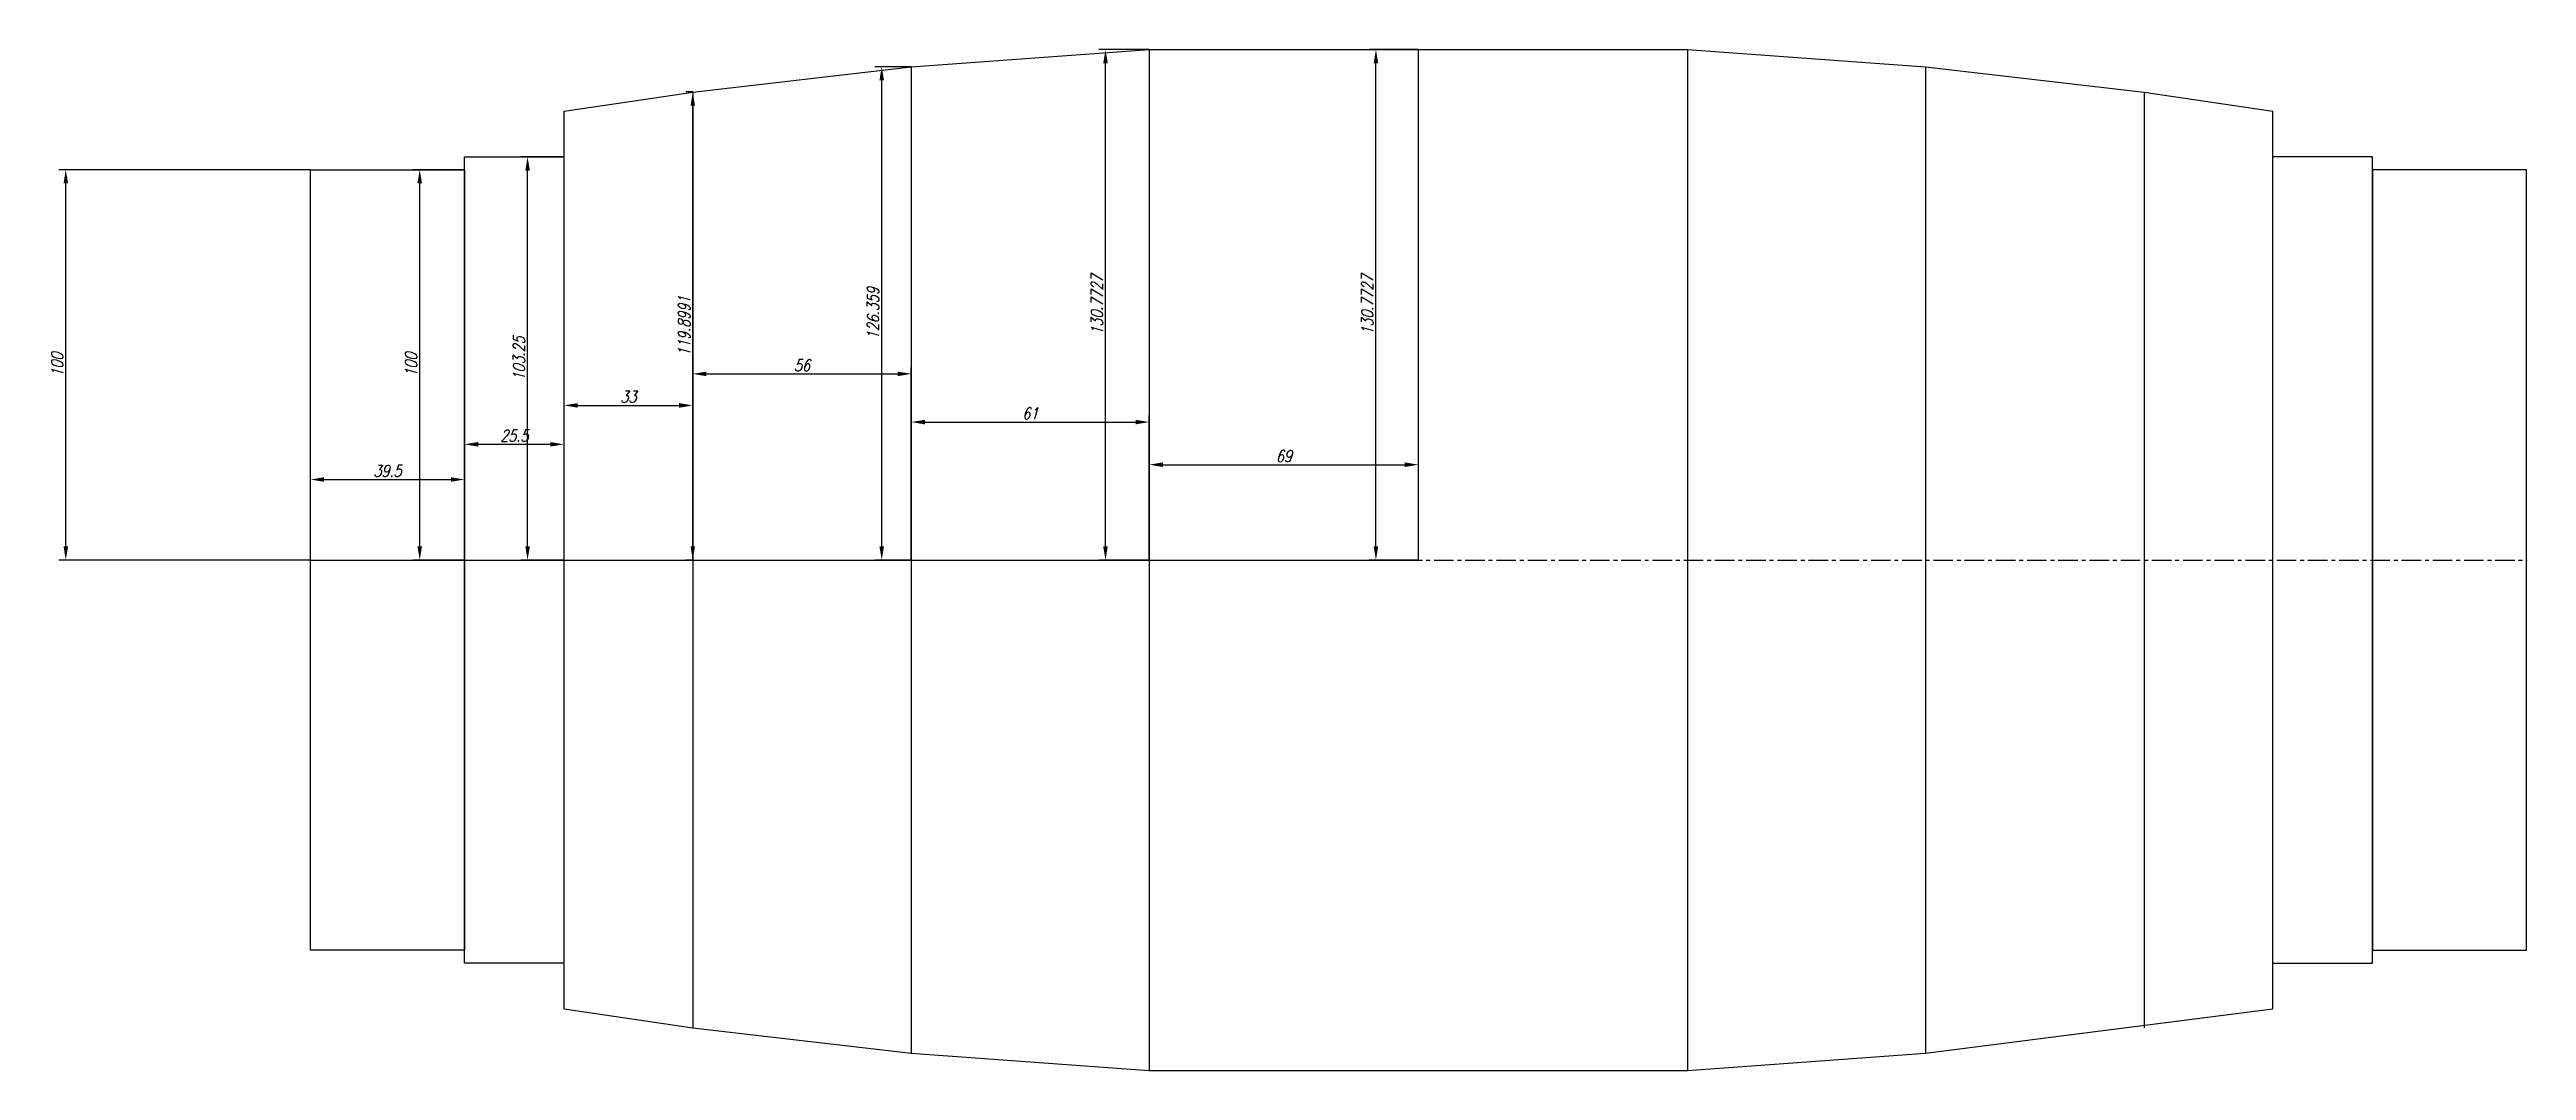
# Model space of a CAD drawing. Header units: millimetres. Extents: x -67 to 1227, y -131 to 131.
# Drawn here: x -67 to 568, y -131 to 131 of the extents above; entities that cross this region are included whole.
import ezdxf

# ---------------------------------------------------------------- set-up
doc = ezdxf.new("R2010")
doc.units = ezdxf.units.MM
doc.linetypes.add('CENTER', pattern=[2, 1.25, -0.25, 0.25, -0.25])
doc.layers.get('0').update_dxf_attribs({"linetype": 'CONTINUOUS'})
doc.layers.get('Defpoints').update_dxf_attribs({"linetype": 'CONTINUOUS'})
doc.layers.add('WEN_NAW-_OSIE', color=2, linetype='CENTER')
doc.styles.add('3_0', font='ROMANS.SHX', dxfattribs={"width": 0.8, "oblique": 15, "height": 3})
doc.dimstyles.new('300', dxfattribs={"dimtxt": 3, "dimasz": 3.5, "dimexe": 1.75, "dimexo": 0, "dimgap": 0.7, "dimtad": 1, "dimdec": 4, "dimdsep": 46, "dimtxsty": '3_0', "dimcen": 0, "dimclrd": 1, "dimclre": 1, "dimclrt": 3, "dimaunit": 1, "dimadec": 0, "dimazin": 0, "dimtfac": 1, "dimtmove": 0, "dimatfit": 3, "dimfxl": 1, "dimtvp": 1.4, "dimtolj": 1, "dimtzin": 0, "dimarcsym": 0})

msp = doc.modelspace()

# ---------------------------------------------------------------- blocks, each defined once
blk = doc.blocks.new('*D1')
at = {"color": 1, "lineweight": -2, "ltscale": 4, "transparency": 16777216}
for p, q in [((0, 100), (-64.45, 100)), ((-62.7, 3.5), (-62.7, 96.5)), ((0, 0), (-64.45, 0))]:
    blk.add_line(p, q, dxfattribs=at)
at = {"color": 1, "ltscale": 4, "transparency": 16777216}
for points in [[(-63.28, 96.5), (-62.11, 96.5), (-62.7, 100)], [(-63.28, 3.5), (-62.11, 3.5), (-62.7, 0)]]:
    blk.add_solid(points, dxfattribs=at)
at = {"layer": 'Defpoints', "color": 0, "ltscale": 4, "transparency": 16777216}
for p in [(-62.7, 100), (0, 100), (0, 0)]:
    blk.add_point(p, dxfattribs=at)
at = {"color": 3, "ltscale": 4, "transparency": 16777216, "insert": (-64.9, 50), "char_height": 3, "attachment_point": 5, "rotation": 90, "style": '3_0'}
blk.add_mtext('\\A1;100', dxfattribs=at)
blk = doc.blocks.new('*D6')
at = {"color": 1, "lineweight": -2, "ltscale": 4, "transparency": 16777216}
for p, q in [((0, 0), (0, 22.37)), ((3.5, 20.62), (36, 20.62)), ((39.5, 0), (39.5, 22.37))]:
    blk.add_line(p, q, dxfattribs=at)
at = {"color": 1, "ltscale": 4, "transparency": 16777216}
for points in [[(3.5, 21.2), (3.5, 20.04), (0, 20.62)], [(36, 21.2), (36, 20.04), (39.5, 20.62)]]:
    blk.add_solid(points, dxfattribs=at)
at = {"layer": 'Defpoints', "color": 0, "ltscale": 4, "transparency": 16777216}
for p in [(39.5, 20.62), (0, 0), (39.5, 0)]:
    blk.add_point(p, dxfattribs=at)
at = {"color": 3, "ltscale": 4, "transparency": 16777216, "insert": (19.75, 22.82), "char_height": 3, "attachment_point": 5, "style": '3_0'}
blk.add_mtext('\\A1;39.5', dxfattribs=at)
blk = doc.blocks.new('*D7')
at = {"color": 1, "lineweight": -2, "ltscale": 4, "transparency": 16777216}
for p, q in [((39.5, 0), (39.5, 31.39)), ((43, 29.64), (61.5, 29.64)), ((65, 0), (65, 31.39))]:
    blk.add_line(p, q, dxfattribs=at)
at = {"color": 1, "ltscale": 4, "transparency": 16777216}
for points in [[(43, 30.22), (43, 29.06), (39.5, 29.64)], [(61.5, 30.22), (61.5, 29.06), (65, 29.64)]]:
    blk.add_solid(points, dxfattribs=at)
at = {"layer": 'Defpoints', "color": 0, "ltscale": 4, "transparency": 16777216}
for p in [(65, 29.64), (39.5, 0), (65, 0)]:
    blk.add_point(p, dxfattribs=at)
at = {"color": 3, "ltscale": 4, "transparency": 16777216, "insert": (52.25, 31.84), "char_height": 3, "attachment_point": 5, "style": '3_0'}
blk.add_mtext('\\A1;25.5', dxfattribs=at)
blk = doc.blocks.new('*D8')
at = {"color": 1, "lineweight": -2, "ltscale": 4, "transparency": 16777216}
for p, q in [((65, 0), (65, 41.36)), ((68.5, 39.61), (94.5, 39.61)), ((98, 0), (98, 41.36))]:
    blk.add_line(p, q, dxfattribs=at)
at = {"color": 1, "ltscale": 4, "transparency": 16777216}
for points in [[(68.5, 40.19), (68.5, 39.02), (65, 39.61)], [(94.5, 40.19), (94.5, 39.02), (98, 39.61)]]:
    blk.add_solid(points, dxfattribs=at)
at = {"layer": 'Defpoints', "color": 0, "ltscale": 4, "transparency": 16777216}
for p in [(98, 39.61), (65, 0), (98, 0)]:
    blk.add_point(p, dxfattribs=at)
at = {"color": 3, "ltscale": 4, "transparency": 16777216, "insert": (81.5, 41.81), "char_height": 3, "attachment_point": 5, "style": '3_0'}
blk.add_mtext('\\A1;33', dxfattribs=at)
blk = doc.blocks.new('*D9')
at = {"color": 1, "lineweight": -2, "ltscale": 4, "transparency": 16777216}
for p, q in [((98, 0), (98, 49.43)), ((101.5, 47.68), (150.5, 47.68)), ((154, 0), (154, 49.43))]:
    blk.add_line(p, q, dxfattribs=at)
at = {"color": 1, "ltscale": 4, "transparency": 16777216}
for points in [[(101.5, 48.26), (101.5, 47.09), (98, 47.68)], [(150.5, 48.26), (150.5, 47.09), (154, 47.68)]]:
    blk.add_solid(points, dxfattribs=at)
at = {"layer": 'Defpoints', "color": 0, "ltscale": 4, "transparency": 16777216}
for p in [(154, 47.68), (98, 0), (154, 0)]:
    blk.add_point(p, dxfattribs=at)
at = {"color": 3, "ltscale": 4, "transparency": 16777216, "insert": (126, 49.88), "char_height": 3, "attachment_point": 5, "style": '3_0'}
blk.add_mtext('\\A1;56', dxfattribs=at)
blk = doc.blocks.new('*D10')
at = {"color": 1, "lineweight": -2, "ltscale": 4, "transparency": 16777216}
for p, q in [((154, 0), (154, 37.09)), ((157.5, 35.34), (211.5, 35.34)), ((215, 0), (215, 37.09))]:
    blk.add_line(p, q, dxfattribs=at)
at = {"color": 1, "ltscale": 4, "transparency": 16777216}
for points in [[(157.5, 35.92), (157.5, 34.75), (154, 35.34)], [(211.5, 35.92), (211.5, 34.75), (215, 35.34)]]:
    blk.add_solid(points, dxfattribs=at)
at = {"layer": 'Defpoints', "color": 0, "ltscale": 4, "transparency": 16777216}
for p in [(215, 35.34), (154, 0), (215, 0)]:
    blk.add_point(p, dxfattribs=at)
at = {"color": 3, "ltscale": 4, "transparency": 16777216, "insert": (184.5, 37.54), "char_height": 3, "attachment_point": 5, "style": '3_0'}
blk.add_mtext('\\A1;61', dxfattribs=at)
blk = doc.blocks.new('*D11')
at = {"color": 1, "lineweight": -2, "ltscale": 4, "transparency": 16777216}
for p, q in [((215, 0), (215, 26.17)), ((284, 0), (284, 26.17)), ((218.5, 24.42), (280.5, 24.42))]:
    blk.add_line(p, q, dxfattribs=at)
at = {"color": 1, "ltscale": 4, "transparency": 16777216}
for points in [[(218.5, 25), (218.5, 23.83), (215, 24.42)], [(280.5, 25), (280.5, 23.83), (284, 24.42)]]:
    blk.add_solid(points, dxfattribs=at)
at = {"layer": 'Defpoints', "color": 0, "ltscale": 4, "transparency": 16777216}
for p in [(284, 24.42), (215, 0), (284, 0)]:
    blk.add_point(p, dxfattribs=at)
at = {"color": 3, "ltscale": 4, "transparency": 16777216, "insert": (249.5, 26.62), "char_height": 3, "attachment_point": 5, "style": '3_0'}
blk.add_mtext('\\A1;69', dxfattribs=at)
blk = doc.blocks.new('*D12')
at = {"color": 1, "lineweight": -2, "ltscale": 4, "transparency": 16777216}
for p, q in [((39.5, 100), (26.27, 100)), ((28.02, 3.5), (28.02, 96.5)), ((39.5, 0), (26.27, 0))]:
    blk.add_line(p, q, dxfattribs=at)
at = {"color": 1, "ltscale": 4, "transparency": 16777216}
for points in [[(27.44, 96.5), (28.6, 96.5), (28.02, 100)], [(27.44, 3.5), (28.6, 3.5), (28.02, 0)]]:
    blk.add_solid(points, dxfattribs=at)
at = {"layer": 'Defpoints', "color": 0, "ltscale": 4, "transparency": 16777216}
for p in [(28.02, 100), (39.5, 100), (39.5, 0)]:
    blk.add_point(p, dxfattribs=at)
at = {"color": 3, "ltscale": 4, "transparency": 16777216, "insert": (25.82, 50), "char_height": 3, "attachment_point": 5, "rotation": 90, "style": '3_0'}
blk.add_mtext('\\A1;100', dxfattribs=at)
blk = doc.blocks.new('*D13')
at = {"color": 1, "lineweight": -2, "ltscale": 4, "transparency": 16777216}
for p, q in [((65, 103.25), (53.91, 103.25)), ((55.66, 3.5), (55.66, 99.75)), ((65, 0), (53.91, 0))]:
    blk.add_line(p, q, dxfattribs=at)
at = {"color": 1, "ltscale": 4, "transparency": 16777216}
for points in [[(55.08, 99.75), (56.25, 99.75), (55.66, 103.25)], [(55.08, 3.5), (56.25, 3.5), (55.66, 0)]]:
    blk.add_solid(points, dxfattribs=at)
at = {"layer": 'Defpoints', "color": 0, "ltscale": 4, "transparency": 16777216}
for p in [(55.66, 103.25), (65, 103.25), (65, 0)]:
    blk.add_point(p, dxfattribs=at)
at = {"color": 3, "ltscale": 4, "transparency": 16777216, "insert": (53.46, 51.62), "char_height": 3, "attachment_point": 5, "rotation": 90, "style": '3_0'}
blk.add_mtext('\\A1;103.25', dxfattribs=at)
blk = doc.blocks.new('*D14')
at = {"color": 1, "lineweight": -2, "ltscale": 4, "transparency": 16777216}
for p, q in [((98, 119.9), (96.25, 119.9)), ((98, 3.5), (98, 116.4)), ((98, 0), (96.25, 0))]:
    blk.add_line(p, q, dxfattribs=at)
at = {"color": 1, "ltscale": 4, "transparency": 16777216}
for points in [[(97.42, 116.4), (98.58, 116.4), (98, 119.9)], [(97.42, 3.5), (98.58, 3.5), (98, 0)]]:
    blk.add_solid(points, dxfattribs=at)
at = {"layer": 'Defpoints', "color": 0, "ltscale": 4, "transparency": 16777216}
for p in [(98, 119.9), (98, 119.9), (98, 0)]:
    blk.add_point(p, dxfattribs=at)
at = {"color": 3, "ltscale": 4, "transparency": 16777216, "insert": (95.8, 59.95), "char_height": 3, "attachment_point": 5, "rotation": 90, "style": '3_0'}
blk.add_mtext('\\A1;119.8991', dxfattribs=at)
blk = doc.blocks.new('*D15')
at = {"color": 1, "lineweight": -2, "ltscale": 4, "transparency": 16777216}
for p, q in [((154, 126.36), (144.68, 126.36)), ((146.43, 3.5), (146.43, 122.86)), ((154, 0), (144.68, 0))]:
    blk.add_line(p, q, dxfattribs=at)
at = {"color": 1, "ltscale": 4, "transparency": 16777216}
for points in [[(145.85, 122.86), (147.02, 122.86), (146.43, 126.36)], [(145.85, 3.5), (147.02, 3.5), (146.43, 0)]]:
    blk.add_solid(points, dxfattribs=at)
at = {"layer": 'Defpoints', "color": 0, "ltscale": 4, "transparency": 16777216}
for p in [(146.43, 126.36), (154, 126.36), (154, 0)]:
    blk.add_point(p, dxfattribs=at)
at = {"color": 3, "ltscale": 4, "transparency": 16777216, "insert": (144.23, 63.18), "char_height": 3, "attachment_point": 5, "rotation": 90, "style": '3_0'}
blk.add_mtext('\\A1;126.359', dxfattribs=at)
blk = doc.blocks.new('*D16')
at = {"color": 1, "lineweight": -2, "ltscale": 4, "transparency": 16777216}
for p, q in [((215, 130.77), (202.04, 130.77)), ((203.79, 3.5), (203.79, 127.27)), ((215, 0), (202.04, 0))]:
    blk.add_line(p, q, dxfattribs=at)
at = {"color": 1, "ltscale": 4, "transparency": 16777216}
for points in [[(203.21, 127.27), (204.38, 127.27), (203.79, 130.77)], [(203.21, 3.5), (204.38, 3.5), (203.79, 0)]]:
    blk.add_solid(points, dxfattribs=at)
at = {"layer": 'Defpoints', "color": 0, "ltscale": 4, "transparency": 16777216}
for p in [(203.79, 130.77), (215, 130.77), (215, 0)]:
    blk.add_point(p, dxfattribs=at)
at = {"color": 3, "ltscale": 4, "transparency": 16777216, "insert": (201.59, 65.39), "char_height": 3, "attachment_point": 5, "rotation": 90, "style": '3_0'}
blk.add_mtext('\\A1;130.7727', dxfattribs=at)
blk = doc.blocks.new('*D17')
at = {"color": 1, "lineweight": -2, "ltscale": 4, "transparency": 16777216}
for p, q in [((284, 130.77), (271.35, 130.77)), ((273.1, 3.5), (273.1, 127.27)), ((284, 0), (271.35, 0))]:
    blk.add_line(p, q, dxfattribs=at)
at = {"color": 1, "ltscale": 4, "transparency": 16777216}
for points in [[(272.52, 127.27), (273.69, 127.27), (273.1, 130.77)], [(272.52, 3.5), (273.69, 3.5), (273.1, 0)]]:
    blk.add_solid(points, dxfattribs=at)
at = {"layer": 'Defpoints', "color": 0, "ltscale": 4, "transparency": 16777216}
for p in [(273.1, 130.77), (284, 130.77), (284, 0)]:
    blk.add_point(p, dxfattribs=at)
at = {"color": 3, "ltscale": 4, "transparency": 16777216, "insert": (270.9, 65.39), "char_height": 3, "attachment_point": 5, "rotation": 90, "style": '3_0'}
blk.add_mtext('\\A1;130.7727', dxfattribs=at)

# ---------------------------------------------------------------- dimensions: what is measured, and where the dimension line sits
at = {"color": 114, "ltscale": 4, "true_color": 0x139b48}
for base, p1, p2, picture, middle in [((203.792033, 130.772748), (215, 0), (215, 130.772748), '*D16', (201.592033, 65.386374)), ((273.101914, 130.772748), (284, 0), (284, 130.772748), '*D17', (270.901914, 65.386374)), ((146.43213, 126.35898), (154, 0), (154, 126.35898), '*D15', (144.23213, 63.17949)), ((98, 119.89914), (98, 0), (98, 119.89914), '*D14', (95.8, 59.94957)), ((55.66228, 103.25), (65, 0), (65, 103.25), '*D13', (53.46228, 51.625)), ((-62.69763, 100), (0, 0), (0, 100), '*D1', (-64.89763, 50)), ((28.01839, 100), (39.5, 0), (39.5, 100), '*D12', (25.81839, 50))]:
    dim = msp.add_linear_dim(base=base, p1=p1, p2=p2, angle=90, dimstyle='300', dxfattribs=at)
    dim.commit()
    dim.dimension.update_dxf_attribs({"geometry": picture, "text_midpoint": middle})
for base, p1, p2, picture, middle in [((154, 47.67607), (98, 0), (154, 0), '*D9', (126, 49.87607)), ((98, 39.60698), (65, 0), (98, 0), '*D8', (81.5, 41.80698)), ((215, 35.33511), (154, 0), (215, 0), '*D10', (184.5, 37.53511)), ((65, 29.63928), (39.5, 0), (65, 0), '*D7', (52.25, 31.83928)), ((284, 24.4181), (215, 0), (284, 0), '*D11', (249.5, 26.6181)), ((39.5, 20.62088), (0, 0), (39.5, 0), '*D6', (19.75, 22.82088))]:
    dim = msp.add_linear_dim(base=base, p1=p1, p2=p2, dimstyle='300', dxfattribs=at)
    dim.commit()
    dim.dimension.update_dxf_attribs({"geometry": picture, "text_midpoint": middle})

# ---------------------------------------------------------------- linework, layer by layer
at = {"ltscale": 4}
for p, q in [((154, 126.35898), (215, 130.77275)), ((215, 130.77275), (215, -130.77275)), ((215, 130.77275), (353, 130.77275)), ((353, 130.77275), (353, -130.77275)), ((353, 130.77275), (414, 126.35898)), ((98, 119.89914), (154, 126.35898)), ((154, 126.35898), (154, -126.35898)), ((414, 126.35898), (414, -126.35898)), ((414, 126.35898), (470, 119.89914)), ((65, 115), (98, 119.89914)), ((65, -115), (65, 115)), ((98, 119.89914), (98, -119.89914)), ((470, 119.89914), (470, -119.89914)), ((470, 119.89914), (503, 115)), ((503, -115), (503, 115)), ((65, -115), (98, -119.89914)), ((98, -119.89914), (154, -126.35898)), ((414, -126.35898), (503, -115)), ((154, -126.35898), (215, -130.77275)), ((353, -130.77275), (414, -126.35898)), ((215, -130.77275), (353, -130.77275))]:
    msp.add_line(p, q, dxfattribs=at)
at = {"color": 114, "ltscale": 4, "true_color": 0x139b48}
for p, q in [((284, 0), (284, 130.77275)), ((0, 0), (284, 0))]:
    msp.add_line(p, q, dxfattribs=at)
at = {"ltscale": 4}
for points in [[(65, -103.25), (39.5, -103.25), (39.5, 103.25), (65, 103.25)], [(503, -103.25), (528.5, -103.25), (528.5, 103.25), (503, 103.25)]]:
    msp.add_lwpolyline(points, dxfattribs=at)
for points in [[(0, -100), (0, 100), (39.5, 100), (39.5, -100)], [(568, -100), (568, 100), (528.5, 100), (528.5, -100)]]:
    msp.add_lwpolyline(points, close=True, dxfattribs=at)
for p in [(0, 0), (568, 0)]:
    msp.add_point(p, dxfattribs=at)
at = {"layer": 'WEN_NAW-_OSIE', "ltscale": 4}
msp.add_line((0, 0), (568, 0), dxfattribs=at)

msp.set_redraw_order([(e.dxf.handle, doc.entitydb.next_handle()) for e in msp.query("TEXT MTEXT ATTDEF DIMENSION ARC_DIMENSION")])  # texts and dimensions are drawn at this point

doc.saveas('drawing.dxf')
